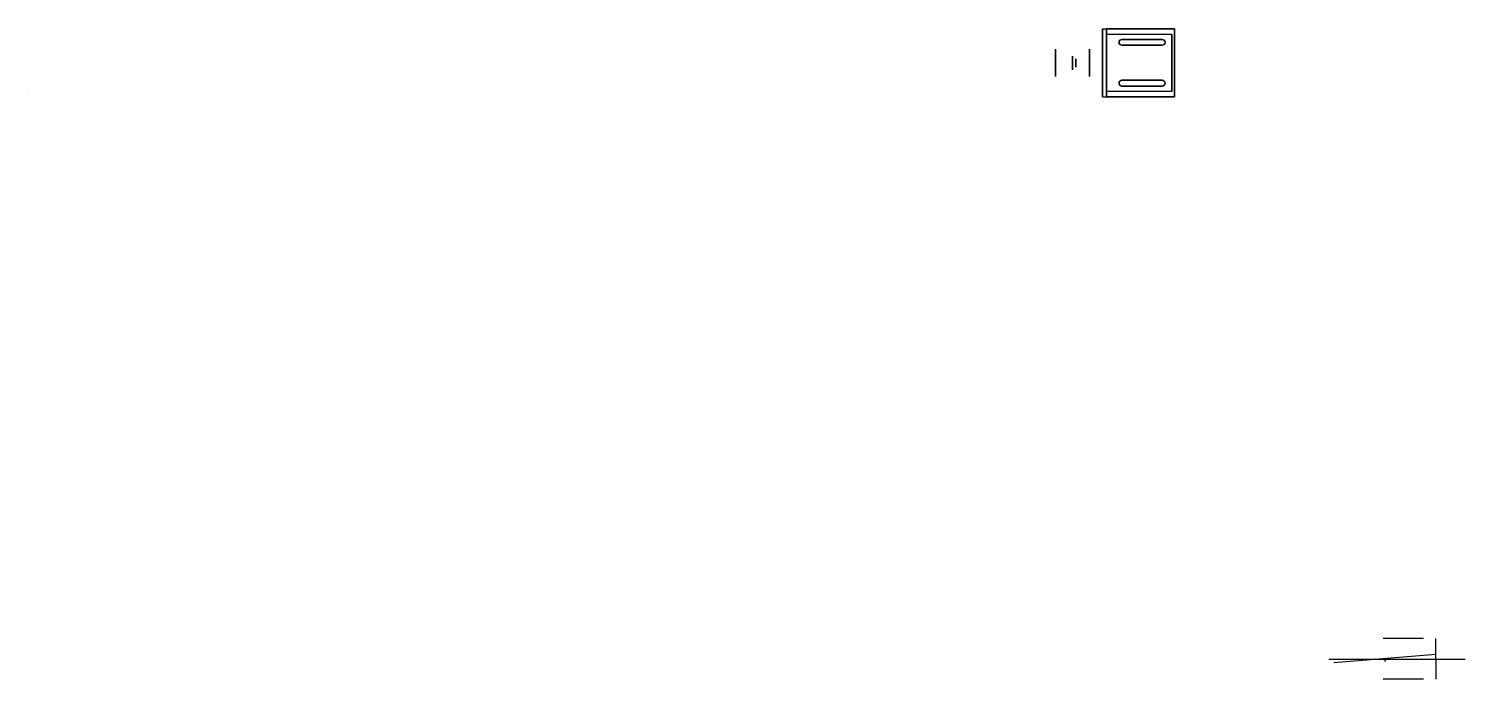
# Model space of a CAD drawing. Header units: millimetres. Extents: x -476 to 1524, y -902 to 360.
# Drawn here: x -426 to 631, y -902 to -423 of the extents above; entities that cross this region are included whole.
import ezdxf

# ---------------------------------------------------------------- set-up
doc = ezdxf.new("R2010")
doc.units = ezdxf.units.MM

msp = doc.modelspace()

# ---------------------------------------------------------------- linework, layer by layer
for p, q in [((363.611, -423.478, 102.499), (363.611, -473.478, 102.499)), ((363.611, -423.478, 52.499), (363.611, -423.478, 102.499)), ((363.611, -473.478, 52.499), (363.611, -423.478, 52.499)), ((363.611, -423.478, 102.499), (366.611, -423.478, 102.499)), ((363.611, -423.478, 52.499), (366.611, -423.478, 52.499)), ((366.611, -423.478, 52.499), (366.611, -473.478, 52.499)), ((366.611, -423.478, 102.499), (366.611, -423.478, 52.499)), ((366.611, -473.478, 102.499), (366.611, -423.478, 102.499)), ((416.611, -423.478, 52.499), (366.611, -423.478, 52.499)), ((366.611, -423.478, 52.499), (366.611, -473.478, 52.499)), ((366.611, -473.478, 49.499), (366.611, -423.478, 49.499)), ((366.611, -423.478, 49.499), (416.611, -423.478, 49.499)), ((366.611, -423.478, 52.499), (366.611, -423.478, 49.499)), ((366.611, -427.625, 102.899), (366.611, -469.625, 102.899)), ((366.611, -427.625, 60.899), (366.611, -427.625, 102.899)), ((366.611, -469.625, 60.899), (366.611, -427.625, 60.899)), ((414.611, -427.625, 60.899), (366.611, -427.625, 60.899)), ((414.611, -427.625, 102.899), (366.611, -427.625, 102.899)), ((377.911, -431.353, 52.499), (377.911, -431.353, 49.499)), ((377.911, -431.353, 52.499), (407.511, -431.353, 52.499)), ((407.511, -431.353, 49.499), (377.911, -431.353, 49.499)), ((407.511, -431.353, 52.499), (407.511, -431.353, 49.499)), ((414.611, -469.625, 102.899), (414.611, -427.625, 102.899)), ((414.611, -427.625, 60.899), (414.611, -469.625, 60.899)), ((414.611, -427.625, 102.899), (414.611, -427.625, 60.899)), ((416.611, -473.478, 52.499), (416.611, -423.478, 52.499)), ((416.611, -423.478, 49.499), (416.611, -473.478, 49.499)), ((416.611, -423.478, 52.499), (416.611, -423.478, 49.499)), ((377.911, -435.603, 52.499), (377.911, -435.603, 49.499)), ((407.511, -435.603, 52.499), (377.911, -435.603, 52.499)), ((377.911, -435.603, 49.499), (407.511, -435.603, 49.499)), ((407.511, -435.603, 52.499), (407.511, -435.603, 49.499)), ((377.911, -461.353, 52.499), (377.911, -461.353, 49.499)), ((377.911, -461.353, 52.499), (407.511, -461.353, 52.499)), ((407.511, -461.353, 49.499), (377.911, -461.353, 49.499)), ((407.511, -461.353, 52.499), (407.511, -461.353, 49.499)), ((-426.389, -468.625, 28.899), (-426.389, -468.625, 26.899)), ((363.611, -473.478, 102.499), (363.611, -473.478, 52.499)), ((363.611, -473.478, 102.499), (366.611, -473.478, 102.499)), ((363.611, -473.478, 52.499), (366.611, -473.478, 52.499)), ((366.611, -469.625, 102.899), (366.611, -469.625, 60.899)), ((414.611, -469.625, 60.899), (366.611, -469.625, 60.899)), ((414.611, -469.625, 102.899), (366.611, -469.625, 102.899)), ((366.611, -473.478, 52.499), (366.611, -473.478, 102.499)), ((366.611, -473.478, 52.499), (416.611, -473.478, 52.499)), ((416.611, -473.478, 49.499), (366.611, -473.478, 49.499)), ((366.611, -473.478, 52.499), (366.611, -473.478, 49.499)), ((377.911, -465.603, 52.499), (377.911, -465.603, 49.499)), ((407.511, -465.603, 52.499), (377.911, -465.603, 52.499)), ((377.911, -465.603, 49.499), (407.511, -465.603, 49.499)), ((407.511, -465.603, 52.499), (407.511, -465.603, 49.499)), ((414.611, -469.625, 60.899), (414.611, -469.625, 102.899)), ((416.611, -473.478, 52.499), (416.611, -473.478, 49.499)), ((599.769, -871.964, 34.629), (570.169, -871.964, 34.629)), ((608.869, -886.964, 34.629), (608.869, -871.964, 34.629)), ((530.232, -887.122, 81.899), (630.506, -887.122, 81.899)), ((530.232, -887.122, 81.899), (530.232, -887.122, 20.414)), ((533.869, -889.611, 67.029), (608.869, -883.459, 34.629)), ((571.369, -886.535, 50.829), (571.369, -888.959, 50.829)), ((608.869, -886.964, 34.629), (608.869, -901.964, 34.629)), ((599.769, -901.964, 34.629), (570.169, -901.964, 34.629))]:
    msp.add_line(p, q)
at = {"extrusion": (1, -1.83697e-16, -6.12323e-17)}
for centre, radius in [((-433.125, 97.399, 363.611), 1.55), ((-433.125, 66.399, 363.611), 1.55), ((-448.625, 81.899, 363.611), 11), ((-464.125, 97.399, 363.611), 1.55), ((-464.125, 66.399, 363.611), 1.55)]:
    msp.add_circle(centre, radius, dxfattribs=at)
at = {"extrusion": (-1, 1.83697e-16, 6.12323e-17)}
for centre, radius in [((433.125, 97.399, -366.611), 1.55), ((433.125, 66.399, -366.611), 1.55), ((448.625, 81.899, -366.611), 11), ((464.125, 97.399, -366.611), 1.55), ((464.125, 66.399, -366.611), 1.55)]:
    msp.add_circle(centre, radius, dxfattribs=at)
at = {"extrusion": (-1, 0, 3.06162e-16)}
for centre, radius in [((448.625, 81.899, -329.111), 10), ((448.625, 81.899, -344.111), 3), ((448.625, 81.899, -354.111), 3)]:
    msp.add_circle(centre, radius, dxfattribs=at)
at = {"extrusion": (1, 0, -3.06162e-16)}
for centre, radius in [((-448.625, 81.899, 329.111), 5), ((-448.625, 81.899, 354.111), 10)]:
    msp.add_circle(centre, radius, dxfattribs=at)
at = {"extrusion": (1, 0, -1.83697e-16)}
msp.add_circle((-448.625, 81.899, 341.611), 5, dxfattribs=at)
at = {"extrusion": (1, 0, -6.12323e-17)}
for centre, radius in [((-448.625, 81.899, 341.611), 4), ((-448.625, 81.899, 366.611), 2.5)]:
    msp.add_circle(centre, radius, dxfattribs=at)
at = {"extrusion": (-1, 0, 6.12323e-17)}
msp.add_circle((448.625, 81.899, -341.611), 2.5, dxfattribs=at)
at = {"extrusion": (0, 0, -1)}
for centre, start, end in [((-377.911, -433.478, -52.499), 270, 90), ((-407.511, -433.478, -52.499), 90, 270), ((-377.911, -463.478, -52.499), 270, 90), ((-407.511, -463.478, -52.499), 90, 270)]:
    msp.add_arc(centre, 2.125, start, end, dxfattribs=at)
for centre, start, end in [((377.911, -433.478, 49.499), 90, 270), ((407.511, -433.478, 49.499), 270, 90), ((377.911, -463.478, 49.499), 90, 270), ((407.511, -463.478, 49.499), 270, 90)]:
    msp.add_arc(centre, 2.125, start, end)

doc.saveas('drawing.dxf')
